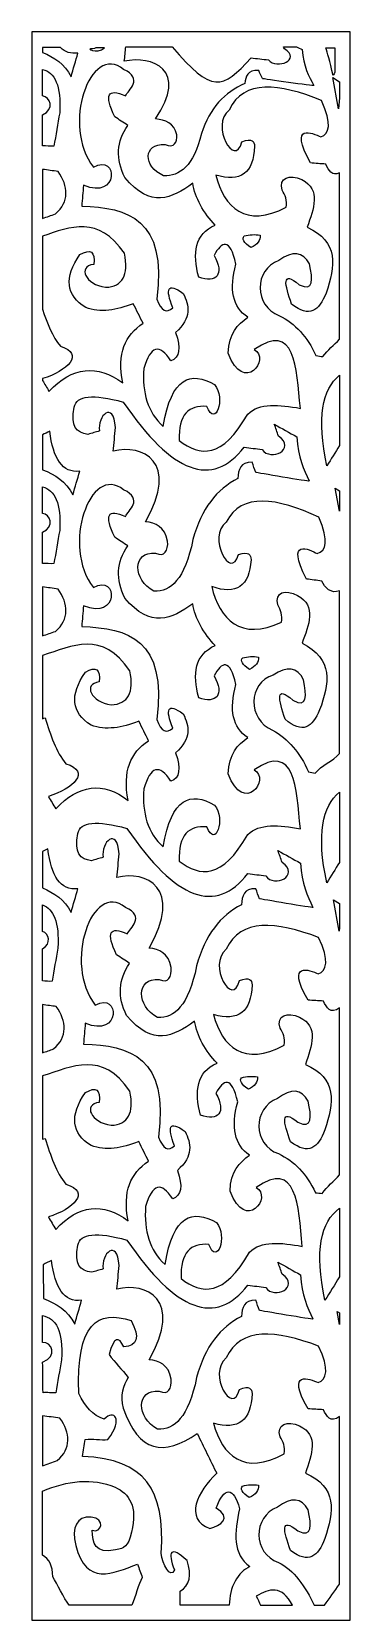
# Model space of a CAD drawing. Header units: centimetres. Extents: x -0.85 to 0.85, y -4.26 to 4.26.
import ezdxf

# ---------------------------------------------------------------- set-up
doc = ezdxf.new("R2010")
doc.units = ezdxf.units.CM
doc.header["$MEASUREMENT"] = 0
doc.layers.add('Layer 1', color=7, linetype='Continuous')

msp = doc.modelspace()

# ---------------------------------------------------------------- linework, layer by layer
at = {"layer": 'Layer 1', "color": 250}
for points, knots in [([(0.85297, -4.26053), (0.85297, -4.26053), (-0.85298, -4.26053), (-0.85298, -4.26053), (-0.85298, -4.26053), (-0.85298, -4.26053), (-0.85298, 4.26053), (-0.85298, 4.26053), (-0.85298, 4.26053), (-0.85298, 4.26053), (0.85297, 4.26053), (0.85297, 4.26053), (0.85297, 4.26053), (0.85297, 4.26053), (0.85297, -4.26053), (0.85297, -4.26053)], [0, 0, 0, 0, 0.2, 0.2, 0.2, 0.2, 0.4, 0.4, 0.4, 0.4, 0.6, 0.6, 0.6, 0.6, 1, 1, 1, 1]), ([(-0.60582, 4.14641), (-0.6181, 4.10393), (-0.63039, 4.06151), (-0.6426, 4.01901), (-0.6426, 4.01901), (-0.67863, 4.08817), (-0.73266, 4.12452), (-0.79553, 4.15), (-0.79553, 4.15), (-0.79553, 4.15), (-0.79553, 4.1756), (-0.79553, 4.1756), (-0.79553, 4.1756), (-0.79553, 4.1756), (-0.69899, 4.1756), (-0.69899, 4.1756), (-0.69899, 4.1756), (-0.67477, 4.15174), (-0.64398, 4.14135), (-0.60582, 4.14641)], [0, 0, 0, 0, 0.1666667, 0.1666667, 0.1666667, 0.1666667, 0.3333333, 0.3333333, 0.3333333, 0.3333333, 0.5, 0.5, 0.5, 0.5, 0.6666667, 0.6666667, 0.6666667, 0.6666667, 1, 1, 1, 1]), ([(0.33891, 2.55625), (0.55743, 2.7082), (0.56549, 2.46261), (0.58586, 2.24044), (0.58586, 2.24044), (0.47286, 2.26088), (0.3662, 2.2712), (0.30407, 2.20985), (0.30407, 2.20985), (0.16654, 1.96845), (0.04884, 1.98213), (-0.06329, 2.06717), (-0.06329, 2.06717), (-0.0675, 2.20778), (-0.01157, 2.25954), (0.08555, 2.25063), (0.08555, 2.25063), (0.13033, 2.13204), (0.18779, 2.29387), (0.12672, 2.3678), (0.12672, 2.3678), (-0.00209, 2.44165), (-0.10447, 2.40939), (-0.14876, 2.14368), (-0.14876, 2.14368), (-0.23296, 2.21837), (-0.262, 2.32534), (-0.2533, 2.45435), (-0.2533, 2.45435), (-0.21736, 2.57656), (-0.16884, 2.59016), (-0.10764, 2.4951), (-0.10764, 2.4951), (-0.06115, 2.51206), (-0.05271, 2.56308), (-0.0823, 2.64787), (-0.0823, 2.64787), (0.00558, 2.72606), (-0.01033, 2.79226), (-0.04113, 2.85676), (-0.04113, 2.85676), (-0.12941, 2.92039), (-0.13648, 2.87968), (-0.09809, 2.78042), (-0.09809, 2.78042), (-0.13084, 2.74812), (-0.15935, 2.76342), (-0.18365, 2.82616), (-0.18365, 2.82616), (-0.12696, 3.25685), (-0.33724, 3.31756), (-0.58578, 3.3254), (-0.58578, 3.3254), (-0.58263, 3.36272), (-0.57946, 3.40009), (-0.57628, 3.43745), (-0.57628, 3.43745), (-0.38522, 3.35429), (-0.38841, 3.61069), (-0.52246, 3.53423), (-0.52246, 3.53423), (-0.69564, 3.75549), (-0.54081, 4.20335), (-0.36097, 4.05895), (-0.36097, 4.05895), (-0.25224, 4.0079), (-0.33671, 3.94684), (-0.35143, 3.91632), (-0.35143, 3.91632), (-0.44647, 3.96046), (-0.46544, 3.92306), (-0.40845, 3.80422), (-0.40845, 3.80422), (-0.38522, 3.78895), (-0.36203, 3.77363), (-0.33877, 3.75833), (-0.33877, 3.75833), (-0.39893, 3.6718), (-0.40423, 3.57842), (-0.35464, 3.47826), (-0.35464, 3.47826), (-0.21402, 3.31184), (-0.10538, 3.36574), (0.00956, 3.44762), (0.00956, 3.44762), (0.02011, 3.37295), (0.06865, 3.28462), (0.12987, 3.22353), (0.12987, 3.22353), (0.0195, 3.17601), (0.00797, 3.07244), (0.04122, 2.94334), (0.04122, 2.94334), (0.13581, 2.9098), (0.18125, 2.95818), (0.12354, 3.06048), (0.12354, 3.06048), (0.16371, 3.13717), (0.20904, 3.15614), (0.24075, 3.01462), (0.24075, 3.01462), (0.20274, 2.87881), (0.22385, 2.78376), (0.30407, 2.7294), (0.30407, 2.7294), (0.25011, 2.69049), (0.20262, 2.64301), (0.19953, 2.53588), (0.19953, 2.53588), (0.28338, 2.31083), (0.42952, 2.50789), (0.33891, 2.55625)], [0, 0, 0, 0, 0.0344828, 0.0344828, 0.0344828, 0.0344828, 0.0689655, 0.0689655, 0.0689655, 0.0689655, 0.1034483, 0.1034483, 0.1034483, 0.1034483, 0.137931, 0.137931, 0.137931, 0.137931, 0.1724138, 0.1724138, 0.1724138, 0.1724138, 0.2068966, 0.2068966, 0.2068966, 0.2068966, 0.2413793, 0.2413793, 0.2413793, 0.2413793, 0.2758621, 0.2758621, 0.2758621, 0.2758621, 0.3103448, 0.3103448, 0.3103448, 0.3103448, 0.3448276, 0.3448276, 0.3448276, 0.3448276, 0.3793103, 0.3793103, 0.3793103, 0.3793103, 0.4137931, 0.4137931, 0.4137931, 0.4137931, 0.4482759, 0.4482759, 0.4482759, 0.4482759, 0.4827586, 0.4827586, 0.4827586, 0.4827586, 0.5172414, 0.5172414, 0.5172414, 0.5172414, 0.5517241, 0.5517241, 0.5517241, 0.5517241, 0.5862069, 0.5862069, 0.5862069, 0.5862069, 0.6206897, 0.6206897, 0.6206897, 0.6206897, 0.6551724, 0.6551724, 0.6551724, 0.6551724, 0.6896552, 0.6896552, 0.6896552, 0.6896552, 0.7241379, 0.7241379, 0.7241379, 0.7241379, 0.7586207, 0.7586207, 0.7586207, 0.7586207, 0.7931034, 0.7931034, 0.7931034, 0.7931034, 0.8275862, 0.8275862, 0.8275862, 0.8275862, 0.862069, 0.862069, 0.862069, 0.862069, 0.8965517, 0.8965517, 0.8965517, 0.8965517, 0.9310345, 0.9310345, 0.9310345, 0.9310345, 1, 1, 1, 1]), ([(0.65897, 3.97171), (0.63154, 4.02257), (0.60139, 4.07458), (0.59596, 4.16532), (0.59596, 4.16532), (0.58556, 4.17021), (0.5751, 4.17524), (0.56468, 4.18009), (0.56468, 4.18009), (0.56468, 4.18009), (0.49539, 4.18009), (0.49539, 4.18009), (0.49539, 4.18009), (0.49694, 4.17648), (0.49849, 4.17273), (0.50009, 4.169), (0.50009, 4.169), (0.59584, 4.11021), (0.45857, 4.05648), (0.41515, 4.1095), (0.41515, 4.1095), (0.38408, 4.11323), (0.35303, 4.1169), (0.322, 4.12061), (0.322, 4.12061), (0.16782, 3.95042), (0.1114, 3.92767), (-0.10076, 4.18009), (-0.10076, 4.18009), (-0.10076, 4.18009), (-0.34926, 4.18009), (-0.34926, 4.18009), (-0.34926, 4.18009), (-0.352, 4.1541), (-0.35474, 4.12809), (-0.35745, 4.10199), (-0.35745, 4.10199), (-0.20813, 4.13618), (-0.00987, 4.05733), (-0.19034, 3.79305), (-0.19034, 3.79305), (-0.13824, 3.78682), (-0.09069, 3.77325), (-0.0753, 3.70737), (-0.0753, 3.70737), (-0.07248, 3.66749), (-0.08977, 3.63524), (-0.13828, 3.65526), (-0.13828, 3.65526), (-0.25881, 3.6639), (-0.25791, 3.53731), (-0.14646, 3.48765), (-0.14646, 3.48765), (-0.05974, 3.48516), (0.01331, 3.53852), (0.05624, 3.7148), (0.05624, 3.7148), (0.09893, 3.85166), (0.18061, 3.93541), (0.28912, 3.98285), (0.28912, 3.98285), (0.2918, 4.02136), (0.30176, 4.05497), (0.36309, 4.05359), (0.36309, 4.05359), (0.36948, 4.03872), (0.37587, 4.02384), (0.38229, 4.00896), (0.38229, 4.00896), (0.38229, 4.00896), (0.66172, 3.96797), (0.65897, 3.97171)], [0, 0, 0, 0, 0.0526316, 0.0526316, 0.0526316, 0.0526316, 0.1052632, 0.1052632, 0.1052632, 0.1052632, 0.1578947, 0.1578947, 0.1578947, 0.1578947, 0.2105263, 0.2105263, 0.2105263, 0.2105263, 0.2631579, 0.2631579, 0.2631579, 0.2631579, 0.3157895, 0.3157895, 0.3157895, 0.3157895, 0.3684211, 0.3684211, 0.3684211, 0.3684211, 0.4210526, 0.4210526, 0.4210526, 0.4210526, 0.4736842, 0.4736842, 0.4736842, 0.4736842, 0.5263158, 0.5263158, 0.5263158, 0.5263158, 0.5789474, 0.5789474, 0.5789474, 0.5789474, 0.6315789, 0.6315789, 0.6315789, 0.6315789, 0.6842105, 0.6842105, 0.6842105, 0.6842105, 0.7368421, 0.7368421, 0.7368421, 0.7368421, 0.7894737, 0.7894737, 0.7894737, 0.7894737, 0.8421053, 0.8421053, 0.8421053, 0.8421053, 0.8947368, 0.8947368, 0.8947368, 0.8947368, 1, 1, 1, 1]), ([(-0.46378, 4.17378), (-0.50435, 4.13854), (-0.5722, 4.17412), (-0.52533, 4.16949), (-0.52533, 4.16949), (-0.5202, 4.1709), (-0.51521, 4.17239), (-0.51032, 4.17378), (-0.51032, 4.17378), (-0.51032, 4.17378), (-0.46378, 4.17378), (-0.46378, 4.17378)], [0, 0, 0, 0, 0.25, 0.25, 0.25, 0.25, 0.5, 0.5, 0.5, 0.5, 1, 1, 1, 1]), ([(0.72253, 4.17378), (0.73059, 4.1493), (0.7444, 4.10521), (0.76155, 4.02525), (0.76155, 4.02525), (0.76539, 4.03121), (0.76832, 4.03737), (0.77064, 4.04354), (0.77064, 4.04354), (0.77064, 4.04354), (0.77064, 4.17378), (0.77064, 4.17378), (0.77064, 4.17378), (0.77064, 4.17378), (0.72253, 4.17378), (0.72253, 4.17378)], [0, 0, 0, 0, 0.2, 0.2, 0.2, 0.2, 0.4, 0.4, 0.4, 0.4, 0.6, 0.6, 0.6, 0.6, 1, 1, 1, 1]), ([(-0.73463, 3.6474), (-0.72426, 3.70351), (-0.71393, 3.76872), (-0.70348, 3.8248), (-0.70348, 3.8248), (-0.69488, 3.97187), (-0.72982, 4.04231), (-0.79553, 4.0589), (-0.79553, 4.0589), (-0.79553, 4.0589), (-0.79553, 3.91653), (-0.79553, 3.91653), (-0.79553, 3.91653), (-0.7545, 3.91245), (-0.72743, 3.84643), (-0.79553, 3.81517), (-0.79553, 3.81517), (-0.79553, 3.81517), (-0.79553, 3.64846), (-0.79553, 3.64846), (-0.79553, 3.64846), (-0.77606, 3.65013), (-0.75309, 3.6433), (-0.73463, 3.6474)], [0, 0, 0, 0, 0.1428571, 0.1428571, 0.1428571, 0.1428571, 0.2857143, 0.2857143, 0.2857143, 0.2857143, 0.4285714, 0.4285714, 0.4285714, 0.4285714, 0.5714286, 0.5714286, 0.5714286, 0.5714286, 0.7142857, 0.7142857, 0.7142857, 0.7142857, 1, 1, 1, 1]), ([(0.79557, 2.61094), (0.76625, 2.5794), (0.73197, 2.5545), (0.70638, 2.51808), (0.70638, 2.51808), (0.6941, 2.51988), (0.68183, 2.52169), (0.66966, 2.5235), (0.66966, 2.5235), (0.62346, 2.62471), (0.5581, 2.69604), (0.47366, 2.7376), (0.47366, 2.7376), (0.33646, 2.78797), (0.33646, 2.98665), (0.47081, 3.03341), (0.47081, 3.03341), (0.54491, 3.0877), (0.59953, 3.08177), (0.63473, 3.0157), (0.63473, 3.0157), (0.65291, 2.93165), (0.65891, 2.86319), (0.57985, 2.90334), (0.57985, 2.90334), (0.48229, 2.98506), (0.50241, 2.90399), (0.53929, 2.79964), (0.53929, 2.79964), (0.63575, 2.72326), (0.68606, 2.76378), (0.72371, 2.85886), (0.72371, 2.85886), (0.77254, 3.00188), (0.7938, 3.1364), (0.62242, 3.21168), (0.62242, 3.21168), (0.65623, 3.31124), (0.69882, 3.41365), (0.59371, 3.46717), (0.59371, 3.46717), (0.52859, 3.49752), (0.46873, 3.47938), (0.4885, 3.41058), (0.4885, 3.41058), (0.50589, 3.38527), (0.51566, 3.35596), (0.51026, 3.31901), (0.51026, 3.31901), (0.29269, 3.20589), (0.17766, 3.31794), (0.13289, 3.49209), (0.13289, 3.49209), (0.26548, 3.45089), (0.3348, 3.50231), (0.34084, 3.64622), (0.34084, 3.64622), (0.33837, 3.67214), (0.32918, 3.69218), (0.2732, 3.67064), (0.2732, 3.67064), (0.23514, 3.52162), (0.10167, 3.75903), (0.20413, 3.84071), (0.20413, 3.84071), (0.28339, 4.00736), (0.4718, 3.9841), (0.69962, 3.8922), (0.69962, 3.8922), (0.75681, 3.76418), (0.74222, 3.71297), (0.69486, 3.6967), (0.69486, 3.6967), (0.65291, 3.71709), (0.52034, 3.77411), (0.63984, 3.55701), (0.63984, 3.55701), (0.66713, 3.55479), (0.6945, 3.55263), (0.72176, 3.55047), (0.72176, 3.55047), (0.73837, 3.5163), (0.7558, 3.48403), (0.79557, 3.5037), (0.79557, 3.5037), (0.79557, 3.5037), (0.79557, 2.61094), (0.79557, 2.61094)], [0, 0, 0, 0, 0.0434783, 0.0434783, 0.0434783, 0.0434783, 0.0869565, 0.0869565, 0.0869565, 0.0869565, 0.1304348, 0.1304348, 0.1304348, 0.1304348, 0.173913, 0.173913, 0.173913, 0.173913, 0.2173913, 0.2173913, 0.2173913, 0.2173913, 0.2608696, 0.2608696, 0.2608696, 0.2608696, 0.3043478, 0.3043478, 0.3043478, 0.3043478, 0.3478261, 0.3478261, 0.3478261, 0.3478261, 0.3913043, 0.3913043, 0.3913043, 0.3913043, 0.4347826, 0.4347826, 0.4347826, 0.4347826, 0.4782609, 0.4782609, 0.4782609, 0.4782609, 0.5217391, 0.5217391, 0.5217391, 0.5217391, 0.5652174, 0.5652174, 0.5652174, 0.5652174, 0.6086957, 0.6086957, 0.6086957, 0.6086957, 0.6521739, 0.6521739, 0.6521739, 0.6521739, 0.6956522, 0.6956522, 0.6956522, 0.6956522, 0.7391304, 0.7391304, 0.7391304, 0.7391304, 0.7826087, 0.7826087, 0.7826087, 0.7826087, 0.826087, 0.826087, 0.826087, 0.826087, 0.8695652, 0.8695652, 0.8695652, 0.8695652, 0.9130435, 0.9130435, 0.9130435, 0.9130435, 1, 1, 1, 1]), ([(0.79071, 3.84634), (0.79071, 3.84634), (0.79557, 3.90651), (0.79557, 3.90651), (0.79557, 3.90651), (0.79557, 3.90651), (0.79557, 3.99158), (0.79557, 3.99158), (0.79557, 3.99158), (0.79557, 3.99158), (0.75962, 4.01469), (0.75962, 4.01469), (0.75962, 4.01469), (0.75962, 4.01469), (0.79071, 3.84634), (0.79071, 3.84634)], [0, 0, 0, 0, 0.2, 0.2, 0.2, 0.2, 0.4, 0.4, 0.4, 0.4, 0.6, 0.6, 0.6, 0.6, 1, 1, 1, 1]), ([(-0.79553, 3.52246), (-0.76768, 3.51861), (-0.7398, 3.51478), (-0.71201, 3.51091), (-0.71201, 3.51091), (-0.65685, 3.43241), (-0.6504, 3.34765), (-0.72612, 3.2835), (-0.72612, 3.2835), (-0.74927, 3.27548), (-0.77241, 3.26753), (-0.79553, 3.25953), (-0.79553, 3.25953), (-0.79553, 3.25953), (-0.79553, 3.52246), (-0.79553, 3.52246)], [0, 0, 0, 0, 0.2, 0.2, 0.2, 0.2, 0.4, 0.4, 0.4, 0.4, 0.6, 0.6, 0.6, 0.6, 1, 1, 1, 1]), ([(-0.36583, 2.37716), (-0.50115, 2.47903), (-0.63722, 2.46381), (-0.76088, 2.33161), (-0.76088, 2.33161), (-0.77244, 2.35117), (-0.78394, 2.37086), (-0.79553, 2.39041), (-0.79553, 2.39041), (-0.79553, 2.39041), (-0.79553, 2.39972), (-0.79553, 2.39972), (-0.79553, 2.39972), (-0.66455, 2.44125), (-0.56528, 2.53177), (-0.69969, 2.57374), (-0.69969, 2.57374), (-0.74385, 2.62519), (-0.77076, 2.69736), (-0.79553, 2.77221), (-0.79553, 2.77221), (-0.79553, 2.77221), (-0.79553, 3.16421), (-0.79553, 3.16421), (-0.79553, 3.16421), (-0.64579, 3.21418), (-0.49543, 3.27849), (-0.35708, 3.07215), (-0.35708, 3.07215), (-0.33237, 2.95513), (-0.36583, 2.89435), (-0.45751, 2.88965), (-0.45751, 2.88965), (-0.56513, 2.90399), (-0.61096, 3.002), (-0.52074, 3.01245), (-0.52074, 3.01245), (-0.51349, 3.08147), (-0.53823, 3.09903), (-0.59494, 3.06511), (-0.59494, 3.06511), (-0.68079, 2.94224), (-0.67058, 2.84749), (-0.56438, 2.78081), (-0.56438, 2.78081), (-0.48582, 2.75104), (-0.39929, 2.76621), (-0.30909, 2.80193), (-0.30909, 2.80193), (-0.29166, 2.76681), (-0.27416, 2.7317), (-0.25675, 2.69661), (-0.25675, 2.69661), (-0.3531, 2.63404), (-0.3975, 2.53337), (-0.36583, 2.37716)], [0, 0, 0, 0, 0.0666667, 0.0666667, 0.0666667, 0.0666667, 0.1333333, 0.1333333, 0.1333333, 0.1333333, 0.2, 0.2, 0.2, 0.2, 0.2666667, 0.2666667, 0.2666667, 0.2666667, 0.3333333, 0.3333333, 0.3333333, 0.3333333, 0.4, 0.4, 0.4, 0.4, 0.4666667, 0.4666667, 0.4666667, 0.4666667, 0.5333333, 0.5333333, 0.5333333, 0.5333333, 0.6, 0.6, 0.6, 0.6, 0.6666667, 0.6666667, 0.6666667, 0.6666667, 0.7333333, 0.7333333, 0.7333333, 0.7333333, 0.8, 0.8, 0.8, 0.8, 0.8666667, 0.8666667, 0.8666667, 0.8666667, 1, 1, 1, 1]), ([(0.37023, 3.16967), (0.34168, 3.17411), (0.31308, 3.17267), (0.28451, 3.16526), (0.28451, 3.16526), (0.27068, 3.1504), (0.2827, 3.12964), (0.32047, 3.10294), (0.32047, 3.10294), (0.35546, 3.11926), (0.37204, 3.14148), (0.37023, 3.16967)], [0, 0, 0, 0, 0.25, 0.25, 0.25, 0.25, 0.5, 0.5, 0.5, 0.5, 1, 1, 1, 1]), ([(0.79557, 2.41764), (0.70407, 2.34164), (0.67317, 2.19028), (0.72822, 1.93226), (0.72822, 1.93226), (0.75067, 1.96834), (0.77306, 2.00445), (0.79557, 2.04051), (0.79557, 2.04051), (0.79557, 2.04051), (0.79557, 2.41764), (0.79557, 2.41764)], [0, 0, 0, 0, 0.25, 0.25, 0.25, 0.25, 0.5, 0.5, 0.5, 0.5, 1, 1, 1, 1]), ([(0.63287, 1.85077), (0.60454, 1.91291), (0.57344, 1.97652), (0.56781, 2.08736), (0.56781, 2.08736), (0.52726, 2.11002), (0.48678, 2.13276), (0.44623, 2.15553), (0.44623, 2.15553), (0.45376, 2.13434), (0.4613, 2.11309), (0.46887, 2.0919), (0.46887, 2.0919), (0.56769, 2.02001), (0.42602, 1.95443), (0.38114, 2.01911), (0.38114, 2.01911), (0.34913, 2.02364), (0.31703, 2.02814), (0.28502, 2.03276), (0.28502, 2.03276), (0.11434, 1.80984), (-0.10152, 1.89018), (-0.36259, 2.27388), (-0.36259, 2.27388), (-0.52573, 2.31928), (-0.61338, 2.31028), (-0.62565, 2.24652), (-0.62565, 2.24652), (-0.64779, 2.14344), (-0.61295, 2.10698), (-0.55209, 2.10101), (-0.55209, 2.10101), (-0.53043, 2.10699), (-0.51154, 2.11309), (-0.48988, 2.11915), (-0.48988, 2.11915), (-0.5042, 2.19957), (-0.41395, 2.28645), (-0.40506, 2.13742), (-0.40506, 2.13742), (-0.40883, 2.09492), (-0.4126, 2.05247), (-0.41634, 2.00999), (-0.41634, 2.00999), (-0.26223, 2.05173), (-0.05754, 1.95538), (-0.24384, 1.63237), (-0.24384, 1.63237), (-0.19006, 1.62497), (-0.14098, 1.60831), (-0.12507, 1.52776), (-0.12507, 1.52776), (-0.12215, 1.47916), (-0.14005, 1.43967), (-0.19008, 1.46408), (-0.19008, 1.46408), (-0.31457, 1.47467), (-0.3136, 1.32005), (-0.19861, 1.25932), (-0.19861, 1.25932), (-0.10901, 1.25628), (-0.0336, 1.3215), (0.01067, 1.53685), (0.01067, 1.53685), (0.05473, 1.70402), (0.13914, 1.80645), (0.25108, 1.86437), (0.25108, 1.86437), (0.25382, 1.91148), (0.26415, 1.95251), (0.3274, 1.95087), (0.3274, 1.95087), (0.33403, 1.93262), (0.34063, 1.91449), (0.34722, 1.89628), (0.34722, 1.89628), (0.34722, 1.89628), (0.63567, 1.84625), (0.63287, 1.85077)], [0, 0, 0, 0, 0.047619, 0.047619, 0.047619, 0.047619, 0.0952381, 0.0952381, 0.0952381, 0.0952381, 0.1428571, 0.1428571, 0.1428571, 0.1428571, 0.1904762, 0.1904762, 0.1904762, 0.1904762, 0.2380952, 0.2380952, 0.2380952, 0.2380952, 0.2857143, 0.2857143, 0.2857143, 0.2857143, 0.3333333, 0.3333333, 0.3333333, 0.3333333, 0.3809524, 0.3809524, 0.3809524, 0.3809524, 0.4285714, 0.4285714, 0.4285714, 0.4285714, 0.4761905, 0.4761905, 0.4761905, 0.4761905, 0.5238095, 0.5238095, 0.5238095, 0.5238095, 0.5714286, 0.5714286, 0.5714286, 0.5714286, 0.6190476, 0.6190476, 0.6190476, 0.6190476, 0.6666667, 0.6666667, 0.6666667, 0.6666667, 0.7142857, 0.7142857, 0.7142857, 0.7142857, 0.7619048, 0.7619048, 0.7619048, 0.7619048, 0.8095238, 0.8095238, 0.8095238, 0.8095238, 0.8571429, 0.8571429, 0.8571429, 0.8571429, 0.9047619, 0.9047619, 0.9047619, 0.9047619, 1, 1, 1, 1]), ([(-0.59607, 1.90354), (-0.60828, 1.8611), (-0.62054, 1.81863), (-0.63282, 1.77618), (-0.63282, 1.77618), (-0.6707, 1.84895), (-0.72853, 1.88529), (-0.79553, 1.91109), (-0.79553, 1.91109), (-0.79553, 1.91109), (-0.79553, 2.09808), (-0.79553, 2.09808), (-0.79553, 2.09808), (-0.78278, 2.10451), (-0.77, 2.11088), (-0.75724, 2.11734), (-0.75724, 2.11734), (-0.73888, 1.97221), (-0.68983, 1.89105), (-0.59607, 1.90354)], [0, 0, 0, 0, 0.1666667, 0.1666667, 0.1666667, 0.1666667, 0.3333333, 0.3333333, 0.3333333, 0.3333333, 0.5, 0.5, 0.5, 0.5, 0.6666667, 0.6666667, 0.6666667, 0.6666667, 1, 1, 1, 1]), ([(0.33891, 0.30078), (0.55743, 0.4527), (0.56549, 0.20708), (0.58586, -0.0151), (0.58586, -0.0151), (0.47286, 0.00537), (0.3662, 0.0157), (0.30407, -0.04561), (0.30407, -0.04561), (0.16654, -0.28704), (0.04884, -0.27331), (-0.06329, -0.1883), (-0.06329, -0.1883), (-0.0675, -0.04778), (-0.01157, 0.00404), (0.08555, -0.00488), (0.08555, -0.00488), (0.13033, -0.1235), (0.18779, 0.03837), (0.12672, 0.11227), (0.12672, 0.11227), (-0.00209, 0.18609), (-0.10447, 0.15389), (-0.14876, -0.11184), (-0.14876, -0.11184), (-0.23296, -0.03714), (-0.262, 0.06981), (-0.2533, 0.19883), (-0.2533, 0.19883), (-0.21736, 0.32105), (-0.16884, 0.33466), (-0.10764, 0.23968), (-0.10764, 0.23968), (-0.06115, 0.25656), (-0.05271, 0.30751), (-0.0823, 0.39238), (-0.0823, 0.39238), (0.00558, 0.47058), (-0.01033, 0.53673), (-0.04113, 0.60124), (-0.04113, 0.60124), (-0.12941, 0.66493), (-0.13648, 0.62419), (-0.09809, 0.52492), (-0.09809, 0.52492), (-0.13084, 0.49264), (-0.15935, 0.50787), (-0.18365, 0.57071), (-0.18365, 0.57071), (-0.12696, 1.0013), (-0.33724, 1.06204), (-0.58578, 1.06993), (-0.58578, 1.06993), (-0.58263, 1.1072), (-0.57946, 1.14463), (-0.57628, 1.1819), (-0.57628, 1.1819), (-0.38522, 1.09879), (-0.38841, 1.35519), (-0.52246, 1.27874), (-0.52246, 1.27874), (-0.69564, 1.49998), (-0.54081, 1.94782), (-0.36097, 1.80342), (-0.36097, 1.80342), (-0.25224, 1.75245), (-0.33671, 1.69129), (-0.35143, 1.66079), (-0.35143, 1.66079), (-0.44647, 1.7049), (-0.46544, 1.66753), (-0.40845, 1.54868), (-0.40845, 1.54868), (-0.38522, 1.53344), (-0.36203, 1.51817), (-0.33877, 1.50283), (-0.33877, 1.50283), (-0.39893, 1.41626), (-0.40423, 1.3229), (-0.35464, 1.22274), (-0.35464, 1.22274), (-0.21402, 1.0563), (-0.10538, 1.11026), (0.00956, 1.19214), (0.00956, 1.19214), (0.02011, 1.11739), (0.06865, 1.02909), (0.12987, 0.968), (0.12987, 0.968), (0.0195, 0.92051), (0.00797, 0.81694), (0.04122, 0.68786), (0.04122, 0.68786), (0.13581, 0.65428), (0.18125, 0.70265), (0.12354, 0.80497), (0.12354, 0.80497), (0.16371, 0.88174), (0.20904, 0.90061), (0.24075, 0.7592), (0.24075, 0.7592), (0.20274, 0.62329), (0.22385, 0.52832), (0.30407, 0.47389), (0.30407, 0.47389), (0.25011, 0.43497), (0.20262, 0.38747), (0.19953, 0.28034), (0.19953, 0.28034), (0.28338, 0.05531), (0.42952, 0.25236), (0.33891, 0.30078)], [0, 0, 0, 0, 0.0344828, 0.0344828, 0.0344828, 0.0344828, 0.0689655, 0.0689655, 0.0689655, 0.0689655, 0.1034483, 0.1034483, 0.1034483, 0.1034483, 0.137931, 0.137931, 0.137931, 0.137931, 0.1724138, 0.1724138, 0.1724138, 0.1724138, 0.2068966, 0.2068966, 0.2068966, 0.2068966, 0.2413793, 0.2413793, 0.2413793, 0.2413793, 0.2758621, 0.2758621, 0.2758621, 0.2758621, 0.3103448, 0.3103448, 0.3103448, 0.3103448, 0.3448276, 0.3448276, 0.3448276, 0.3448276, 0.3793103, 0.3793103, 0.3793103, 0.3793103, 0.4137931, 0.4137931, 0.4137931, 0.4137931, 0.4482759, 0.4482759, 0.4482759, 0.4482759, 0.4827586, 0.4827586, 0.4827586, 0.4827586, 0.5172414, 0.5172414, 0.5172414, 0.5172414, 0.5517241, 0.5517241, 0.5517241, 0.5517241, 0.5862069, 0.5862069, 0.5862069, 0.5862069, 0.6206897, 0.6206897, 0.6206897, 0.6206897, 0.6551724, 0.6551724, 0.6551724, 0.6551724, 0.6896552, 0.6896552, 0.6896552, 0.6896552, 0.7241379, 0.7241379, 0.7241379, 0.7241379, 0.7586207, 0.7586207, 0.7586207, 0.7586207, 0.7931034, 0.7931034, 0.7931034, 0.7931034, 0.8275862, 0.8275862, 0.8275862, 0.8275862, 0.862069, 0.862069, 0.862069, 0.862069, 0.8965517, 0.8965517, 0.8965517, 0.8965517, 0.9310345, 0.9310345, 0.9310345, 0.9310345, 1, 1, 1, 1]), ([(-0.73463, 1.40766), (-0.72426, 1.46375), (-0.71393, 1.52897), (-0.70348, 1.58505), (-0.70348, 1.58505), (-0.69488, 1.73212), (-0.72982, 1.80254), (-0.79553, 1.81917), (-0.79553, 1.81917), (-0.79553, 1.81917), (-0.79553, 1.67678), (-0.79553, 1.67678), (-0.79553, 1.67678), (-0.7545, 1.67273), (-0.72743, 1.60669), (-0.79553, 1.57542), (-0.79553, 1.57542), (-0.79553, 1.57542), (-0.79553, 1.40873), (-0.79553, 1.40873), (-0.79553, 1.40873), (-0.77606, 1.41039), (-0.75309, 1.40359), (-0.73463, 1.40766)], [0, 0, 0, 0, 0.1428571, 0.1428571, 0.1428571, 0.1428571, 0.2857143, 0.2857143, 0.2857143, 0.2857143, 0.4285714, 0.4285714, 0.4285714, 0.4285714, 0.5714286, 0.5714286, 0.5714286, 0.5714286, 0.7142857, 0.7142857, 0.7142857, 0.7142857, 1, 1, 1, 1]), ([(0.79557, 0.38852), (0.76076, 0.34791), (0.6973, 0.32532), (0.66556, 0.28282), (0.66556, 0.28282), (0.65329, 0.2852), (0.64112, 0.28768), (0.62895, 0.29005), (0.62895, 0.29005), (0.58472, 0.39359), (0.52077, 0.46813), (0.43717, 0.51382), (0.43717, 0.51382), (0.30103, 0.57095), (0.30479, 0.76949), (0.43997, 0.80959), (0.43997, 0.80959), (0.51501, 0.86019), (0.5695, 0.8516), (0.6034, 0.78381), (0.6034, 0.78381), (0.62003, 0.6989), (0.62476, 0.63013), (0.54647, 0.67415), (0.54647, 0.67415), (0.45049, 0.76068), (0.46903, 0.67865), (0.50396, 0.57256), (0.50396, 0.57256), (0.5989, 0.49142), (0.64998, 0.52942), (0.68938, 0.62258), (0.68938, 0.62258), (0.74094, 0.76317), (0.76476, 0.8965), (0.59493, 0.98031), (0.59493, 0.98031), (0.63063, 1.07816), (0.67514, 1.17838), (0.57112, 1.23707), (0.57112, 1.23707), (0.50661, 1.27061), (0.44638, 1.25539), (0.46492, 1.18569), (0.46492, 1.18569), (0.48181, 1.15951), (0.49091, 1.1298), (0.4849, 1.09324), (0.4849, 1.09324), (0.2652, 0.99076), (0.15235, 1.10853), (0.111, 1.28474), (0.111, 1.28474), (0.24267, 1.23709), (0.31293, 1.28498), (0.32177, 1.42859), (0.32177, 1.42859), (0.31982, 1.4546), (0.31101, 1.47504), (0.25462, 1.45637), (0.25462, 1.45637), (0.21375, 1.30927), (0.0849, 1.55313), (0.1888, 1.62965), (0.1888, 1.62965), (0.27129, 1.79232), (0.45912, 1.75986), (0.68502, 1.65672), (0.68502, 1.65672), (0.7398, 1.52587), (0.72419, 1.4754), (0.6766, 1.46153), (0.6766, 1.46153), (0.63501, 1.48398), (0.50358, 1.54758), (0.61888, 1.32458), (0.61888, 1.32458), (0.64619, 1.32106), (0.67343, 1.31751), (0.70074, 1.31398), (0.70074, 1.31398), (0.71679, 1.27865), (0.75144, 1.243), (0.79557, 1.26162), (0.79557, 1.26162), (0.79557, 1.26162), (0.79557, 0.38852), (0.79557, 0.38852)], [0, 0, 0, 0, 0.0434783, 0.0434783, 0.0434783, 0.0434783, 0.0869565, 0.0869565, 0.0869565, 0.0869565, 0.1304348, 0.1304348, 0.1304348, 0.1304348, 0.173913, 0.173913, 0.173913, 0.173913, 0.2173913, 0.2173913, 0.2173913, 0.2173913, 0.2608696, 0.2608696, 0.2608696, 0.2608696, 0.3043478, 0.3043478, 0.3043478, 0.3043478, 0.3478261, 0.3478261, 0.3478261, 0.3478261, 0.3913043, 0.3913043, 0.3913043, 0.3913043, 0.4347826, 0.4347826, 0.4347826, 0.4347826, 0.4782609, 0.4782609, 0.4782609, 0.4782609, 0.5217391, 0.5217391, 0.5217391, 0.5217391, 0.5652174, 0.5652174, 0.5652174, 0.5652174, 0.6086957, 0.6086957, 0.6086957, 0.6086957, 0.6521739, 0.6521739, 0.6521739, 0.6521739, 0.6956522, 0.6956522, 0.6956522, 0.6956522, 0.7391304, 0.7391304, 0.7391304, 0.7391304, 0.7826087, 0.7826087, 0.7826087, 0.7826087, 0.826087, 0.826087, 0.826087, 0.826087, 0.8695652, 0.8695652, 0.8695652, 0.8695652, 0.9130435, 0.9130435, 0.9130435, 0.9130435, 1, 1, 1, 1]), ([(0.79557, 1.79822), (0.79557, 1.79822), (0.7728, 1.81283), (0.7728, 1.81283), (0.7728, 1.81283), (0.7728, 1.81283), (0.79557, 1.6897), (0.79557, 1.6897), (0.79557, 1.6897), (0.79557, 1.6897), (0.79557, 1.79822), (0.79557, 1.79822)], [0, 0, 0, 0, 0.25, 0.25, 0.25, 0.25, 0.5, 0.5, 0.5, 0.5, 1, 1, 1, 1]), ([(-0.79553, 1.28274), (-0.76768, 1.27883), (-0.7398, 1.27508), (-0.71201, 1.27118), (-0.71201, 1.27118), (-0.65685, 1.19269), (-0.6504, 1.10792), (-0.72612, 1.04376), (-0.72612, 1.04376), (-0.74927, 1.03571), (-0.77241, 1.02781), (-0.79553, 1.01983), (-0.79553, 1.01983), (-0.79553, 1.01983), (-0.79553, 1.28274), (-0.79553, 1.28274)], [0, 0, 0, 0, 0.2, 0.2, 0.2, 0.2, 0.4, 0.4, 0.4, 0.4, 0.6, 0.6, 0.6, 0.6, 1, 1, 1, 1]), ([(-0.33645, 0.13751), (-0.4717, 0.23928), (-0.60118, 0.22408), (-0.72482, 0.09185), (-0.72482, 0.09185), (-0.73788, 0.11406), (-0.75101, 0.13628), (-0.7641, 0.15854), (-0.7641, 0.15854), (-0.63088, 0.19936), (-0.53431, 0.29162), (-0.67031, 0.33402), (-0.67031, 0.33402), (-0.72367, 0.39625), (-0.75187, 0.48889), (-0.78152, 0.57971), (-0.78152, 0.57971), (-0.78623, 0.57831), (-0.79086, 0.57704), (-0.79553, 0.5756), (-0.79553, 0.5756), (-0.79553, 0.5756), (-0.79553, 0.91495), (-0.79553, 0.91495), (-0.79553, 0.91495), (-0.63616, 0.96482), (-0.47509, 1.05219), (-0.32767, 0.83238), (-0.32767, 0.83238), (-0.30295, 0.71538), (-0.33645, 0.65462), (-0.4281, 0.64988), (-0.4281, 0.64988), (-0.53571, 0.66428), (-0.58152, 0.76228), (-0.49134, 0.77272), (-0.49134, 0.77272), (-0.48407, 0.84177), (-0.50882, 0.8593), (-0.56552, 0.82536), (-0.56552, 0.82536), (-0.65136, 0.70248), (-0.64114, 0.60784), (-0.53496, 0.54111), (-0.53496, 0.54111), (-0.45643, 0.51127), (-0.36988, 0.52651), (-0.27967, 0.56215), (-0.27967, 0.56215), (-0.26223, 0.52706), (-0.24479, 0.49195), (-0.22731, 0.45682), (-0.22731, 0.45682), (-0.32368, 0.39428), (-0.36808, 0.29362), (-0.33645, 0.13751)], [0, 0, 0, 0, 0.0666667, 0.0666667, 0.0666667, 0.0666667, 0.1333333, 0.1333333, 0.1333333, 0.1333333, 0.2, 0.2, 0.2, 0.2, 0.2666667, 0.2666667, 0.2666667, 0.2666667, 0.3333333, 0.3333333, 0.3333333, 0.3333333, 0.4, 0.4, 0.4, 0.4, 0.4666667, 0.4666667, 0.4666667, 0.4666667, 0.5333333, 0.5333333, 0.5333333, 0.5333333, 0.6, 0.6, 0.6, 0.6, 0.6666667, 0.6666667, 0.6666667, 0.6666667, 0.7333333, 0.7333333, 0.7333333, 0.7333333, 0.8, 0.8, 0.8, 0.8, 0.8666667, 0.8666667, 0.8666667, 0.8666667, 1, 1, 1, 1]), ([(0.36254, 0.90635), (0.33395, 0.91082), (0.30539, 0.90937), (0.27683, 0.90189), (0.27683, 0.90189), (0.26301, 0.88716), (0.27503, 0.86641), (0.31279, 0.83969), (0.31279, 0.83969), (0.34784, 0.85601), (0.36438, 0.87823), (0.36254, 0.90635)], [0, 0, 0, 0, 0.25, 0.25, 0.25, 0.25, 0.5, 0.5, 0.5, 0.5, 1, 1, 1, 1]), ([(0.79557, 0.18143), (0.70343, 0.10566), (0.67211, -0.04574), (0.72735, -0.30465), (0.72735, -0.30465), (0.75004, -0.26809), (0.7728, -0.23152), (0.79557, -0.19496), (0.79557, -0.19496), (0.79557, -0.19496), (0.79557, 0.18143), (0.79557, 0.18143)], [0, 0, 0, 0, 0.25, 0.25, 0.25, 0.25, 0.5, 0.5, 0.5, 0.5, 1, 1, 1, 1]), ([(0.6525, -0.43631), (0.62416, -0.37416), (0.59302, -0.31055), (0.5874, -0.19972), (0.5874, -0.19972), (0.54692, -0.17704), (0.50638, -0.15426), (0.46582, -0.13155), (0.46582, -0.13155), (0.47337, -0.15273), (0.48092, -0.17397), (0.48848, -0.19518), (0.48848, -0.19518), (0.58734, -0.26702), (0.4456, -0.33262), (0.40079, -0.26793), (0.40079, -0.26793), (0.3687, -0.2634), (0.33667, -0.25888), (0.3046, -0.25431), (0.3046, -0.25431), (0.134, -0.4772), (-0.0819, -0.39688), (-0.343, -0.01316), (-0.343, -0.01316), (-0.50611, 0.03223), (-0.59378, 0.02322), (-0.60605, -0.04053), (-0.60605, -0.04053), (-0.62822, -0.1436), (-0.59329, -0.18004), (-0.53251, -0.18605), (-0.53251, -0.18605), (-0.51087, -0.18), (-0.49195, -0.17397), (-0.47029, -0.1679), (-0.47029, -0.1679), (-0.48457, -0.08748), (-0.39433, -0.00062), (-0.38547, -0.14966), (-0.38547, -0.14966), (-0.38919, -0.19214), (-0.39301, -0.23459), (-0.39674, -0.27705), (-0.39674, -0.27705), (-0.24264, -0.23532), (-0.03794, -0.33169), (-0.22424, -0.65464), (-0.22424, -0.65464), (-0.17047, -0.66208), (-0.12138, -0.67874), (-0.10551, -0.75932), (-0.10551, -0.75932), (-0.10257, -0.80791), (-0.12043, -0.84741), (-0.1705, -0.82298), (-0.1705, -0.82298), (-0.29496, -0.81237), (-0.29399, -0.967), (-0.17895, -1.02768), (-0.17895, -1.02768), (-0.08939, -1.03078), (-0.01402, -0.96555), (0.03026, -0.75023), (0.03026, -0.75023), (0.07439, -0.58302), (0.15874, -0.48061), (0.27067, -0.42267), (0.27067, -0.42267), (0.27341, -0.37556), (0.28374, -0.33455), (0.34707, -0.33617), (0.34707, -0.33617), (0.35363, -0.35444), (0.36025, -0.37256), (0.36684, -0.39081), (0.36684, -0.39081), (0.36684, -0.39081), (0.65532, -0.44082), (0.6525, -0.43631)], [0, 0, 0, 0, 0.047619, 0.047619, 0.047619, 0.047619, 0.0952381, 0.0952381, 0.0952381, 0.0952381, 0.1428571, 0.1428571, 0.1428571, 0.1428571, 0.1904762, 0.1904762, 0.1904762, 0.1904762, 0.2380952, 0.2380952, 0.2380952, 0.2380952, 0.2857143, 0.2857143, 0.2857143, 0.2857143, 0.3333333, 0.3333333, 0.3333333, 0.3333333, 0.3809524, 0.3809524, 0.3809524, 0.3809524, 0.4285714, 0.4285714, 0.4285714, 0.4285714, 0.4761905, 0.4761905, 0.4761905, 0.4761905, 0.5238095, 0.5238095, 0.5238095, 0.5238095, 0.5714286, 0.5714286, 0.5714286, 0.5714286, 0.6190476, 0.6190476, 0.6190476, 0.6190476, 0.6666667, 0.6666667, 0.6666667, 0.6666667, 0.7142857, 0.7142857, 0.7142857, 0.7142857, 0.7619048, 0.7619048, 0.7619048, 0.7619048, 0.8095238, 0.8095238, 0.8095238, 0.8095238, 0.8571429, 0.8571429, 0.8571429, 0.8571429, 0.9047619, 0.9047619, 0.9047619, 0.9047619, 1, 1, 1, 1]), ([(-0.60582, -0.33617), (-0.6181, -0.37865), (-0.63039, -0.4211), (-0.6426, -0.46358), (-0.6426, -0.46358), (-0.67863, -0.39439), (-0.73266, -0.3581), (-0.79553, -0.33255), (-0.79553, -0.33255), (-0.79553, -0.33255), (-0.79553, -0.13673), (-0.79553, -0.13673), (-0.79553, -0.13673), (-0.78602, -0.13193), (-0.77653, -0.12717), (-0.76704, -0.12241), (-0.76704, -0.12241), (-0.74867, -0.26756), (-0.69962, -0.34873), (-0.60582, -0.33617)], [0, 0, 0, 0, 0.1666667, 0.1666667, 0.1666667, 0.1666667, 0.3333333, 0.3333333, 0.3333333, 0.3333333, 0.5, 0.5, 0.5, 0.5, 0.6666667, 0.6666667, 0.6666667, 0.6666667, 1, 1, 1, 1]), ([(0.34867, -1.93901), (0.56728, -1.78707), (0.57523, -2.03265), (0.59572, -2.25485), (0.59572, -2.25485), (0.48268, -2.23429), (0.376, -2.22405), (0.31382, -2.28538), (0.31382, -2.28538), (0.17636, -2.52675), (0.05867, -2.51307), (-0.0535, -2.42804), (-0.0535, -2.42804), (-0.05766, -2.28748), (-0.00174, -2.23569), (0.09538, -2.24464), (0.09538, -2.24464), (0.14011, -2.36324), (0.1976, -2.20134), (0.13649, -2.12748), (0.13649, -2.12748), (0.00772, -2.05356), (-0.09465, -2.08585), (-0.139, -2.3516), (-0.139, -2.3516), (-0.22312, -2.27691), (-0.25216, -2.16993), (-0.24346, -2.04092), (-0.24346, -2.04092), (-0.20761, -1.91863), (-0.15899, -1.90512), (-0.09783, -2.00011), (-0.09783, -2.00011), (-0.05135, -1.98315), (-0.04293, -1.93219), (-0.07249, -1.84729), (-0.07249, -1.84729), (0.01542, -1.76915), (-0.00057, -1.70301), (-0.03129, -1.63853), (-0.03129, -1.63853), (-0.11958, -1.57476), (-0.12672, -1.61558), (-0.08833, -1.71488), (-0.08833, -1.71488), (-0.12101, -1.74712), (-0.14953, -1.73188), (-0.17382, -1.66903), (-0.17382, -1.66903), (-0.11713, -1.23843), (-0.32751, -1.17772), (-0.57599, -1.16982), (-0.57599, -1.16982), (-0.57281, -1.13254), (-0.56962, -1.09511), (-0.56648, -1.05783), (-0.56648, -1.05783), (-0.3754, -1.14097), (-0.37858, -0.88458), (-0.51265, -0.96099), (-0.51265, -0.96099), (-0.68582, -0.73972), (-0.53099, -0.2919), (-0.35117, -0.43632), (-0.35117, -0.43632), (-0.24241, -0.48729), (-0.32687, -0.54844), (-0.34165, -0.57895), (-0.34165, -0.57895), (-0.43665, -0.53485), (-0.45564, -0.57214), (-0.39865, -0.69106), (-0.39865, -0.69106), (-0.3754, -0.70633), (-0.35222, -0.72156), (-0.32898, -0.73687), (-0.32898, -0.73687), (-0.38914, -0.82347), (-0.39443, -0.91685), (-0.34478, -1.01701), (-0.34478, -1.01701), (-0.20416, -1.18343), (-0.09554, -1.12953), (0.01938, -1.04762), (0.01938, -1.04762), (0.02989, -1.12232), (0.07849, -1.21062), (0.13966, -1.27174), (0.13966, -1.27174), (0.02936, -1.31926), (0.01773, -1.42281), (0.05099, -1.55185), (0.05099, -1.55185), (0.14556, -1.58546), (0.19106, -1.53713), (0.13338, -1.43475), (0.13338, -1.43475), (0.17345, -1.35798), (0.21887, -1.3391), (0.25049, -1.48053), (0.25049, -1.48053), (0.2125, -1.61645), (0.23365, -1.71147), (0.31382, -1.7658), (0.31382, -1.7658), (0.25995, -1.8048), (0.21234, -1.85225), (0.20939, -1.95939), (0.20939, -1.95939), (0.29321, -2.18444), (0.43935, -1.98738), (0.34867, -1.93901)], [0, 0, 0, 0, 0.0344828, 0.0344828, 0.0344828, 0.0344828, 0.0689655, 0.0689655, 0.0689655, 0.0689655, 0.1034483, 0.1034483, 0.1034483, 0.1034483, 0.137931, 0.137931, 0.137931, 0.137931, 0.1724138, 0.1724138, 0.1724138, 0.1724138, 0.2068966, 0.2068966, 0.2068966, 0.2068966, 0.2413793, 0.2413793, 0.2413793, 0.2413793, 0.2758621, 0.2758621, 0.2758621, 0.2758621, 0.3103448, 0.3103448, 0.3103448, 0.3103448, 0.3448276, 0.3448276, 0.3448276, 0.3448276, 0.3793103, 0.3793103, 0.3793103, 0.3793103, 0.4137931, 0.4137931, 0.4137931, 0.4137931, 0.4482759, 0.4482759, 0.4482759, 0.4482759, 0.4827586, 0.4827586, 0.4827586, 0.4827586, 0.5172414, 0.5172414, 0.5172414, 0.5172414, 0.5517241, 0.5517241, 0.5517241, 0.5517241, 0.5862069, 0.5862069, 0.5862069, 0.5862069, 0.6206897, 0.6206897, 0.6206897, 0.6206897, 0.6551724, 0.6551724, 0.6551724, 0.6551724, 0.6896552, 0.6896552, 0.6896552, 0.6896552, 0.7241379, 0.7241379, 0.7241379, 0.7241379, 0.7586207, 0.7586207, 0.7586207, 0.7586207, 0.7931034, 0.7931034, 0.7931034, 0.7931034, 0.8275862, 0.8275862, 0.8275862, 0.8275862, 0.862069, 0.862069, 0.862069, 0.862069, 0.8965517, 0.8965517, 0.8965517, 0.8965517, 0.9310345, 0.9310345, 0.9310345, 0.9310345, 1, 1, 1, 1]), ([(-0.74442, -0.83206), (-0.73407, -0.776), (-0.72367, -0.7108), (-0.71331, -0.65464), (-0.71331, -0.65464), (-0.70511, -0.51513), (-0.73621, -0.44456), (-0.79553, -0.42354), (-0.79553, -0.42354), (-0.79553, -0.42354), (-0.79553, -0.56514), (-0.79553, -0.56514), (-0.79553, -0.56514), (-0.76244, -0.57695), (-0.74491, -0.62927), (-0.79553, -0.65916), (-0.79553, -0.65916), (-0.79553, -0.65916), (-0.79553, -0.83084), (-0.79553, -0.83084), (-0.79553, -0.83084), (-0.77845, -0.83121), (-0.75988, -0.83549), (-0.74442, -0.83206)], [0, 0, 0, 0, 0.1428571, 0.1428571, 0.1428571, 0.1428571, 0.2857143, 0.2857143, 0.2857143, 0.2857143, 0.4285714, 0.4285714, 0.4285714, 0.4285714, 0.5714286, 0.5714286, 0.5714286, 0.5714286, 0.7142857, 0.7142857, 0.7142857, 0.7142857, 1, 1, 1, 1]), ([(0.79405, -0.56368), (0.79405, -0.56368), (0.79557, -0.54546), (0.79557, -0.54546), (0.79557, -0.54546), (0.79557, -0.54546), (0.79557, -0.41625), (0.79557, -0.41625), (0.79557, -0.41625), (0.79557, -0.41625), (0.76295, -0.39532), (0.76295, -0.39532), (0.76295, -0.39532), (0.76295, -0.39532), (0.79405, -0.56368), (0.79405, -0.56368)], [0, 0, 0, 0, 0.2, 0.2, 0.2, 0.2, 0.4, 0.4, 0.4, 0.4, 0.6, 0.6, 0.6, 0.6, 1, 1, 1, 1]), ([(0.79557, -1.872), (0.76574, -1.90639), (0.72979, -1.93274), (0.70341, -1.9715), (0.70341, -1.9715), (0.69116, -1.96999), (0.67888, -1.96842), (0.66662, -1.96696), (0.66662, -1.96696), (0.6195, -1.86684), (0.5535, -1.7971), (0.46865, -1.75767), (0.46865, -1.75767), (0.33102, -1.71072), (0.32916, -1.51203), (0.46301, -1.46203), (0.46301, -1.46203), (0.5365, -1.40588), (0.59122, -1.41043), (0.62705, -1.47566), (0.62705, -1.47566), (0.64598, -1.55918), (0.65275, -1.62759), (0.5733, -1.58941), (0.5733, -1.58941), (0.47492, -1.51005), (0.49578, -1.59062), (0.53369, -1.69399), (0.53369, -1.69399), (0.63089, -1.76806), (0.68079, -1.72631), (0.71751, -1.6303), (0.71751, -1.6303), (0.765, -1.48611), (0.78499, -1.35115), (0.61287, -1.28001), (0.61287, -1.28001), (0.64578, -1.17966), (0.68734, -1.07615), (0.58177, -1.02525), (0.58177, -1.02525), (0.51637, -0.99644), (0.45664, -1.01614), (0.47712, -1.08436), (0.47712, -1.08436), (0.49475, -1.1093), (0.50474, -1.1383), (0.49974, -1.17537), (0.49974, -1.17537), (0.28325, -1.29385), (0.16716, -1.18464), (0.12078, -1.0116), (0.12078, -1.0116), (0.25367, -1.04953), (0.32252, -0.99644), (0.32726, -0.85237), (0.32726, -0.85237), (0.32449, -0.82654), (0.3151, -0.80682), (0.25941, -0.8296), (0.25941, -0.8296), (0.2227, -0.97956), (0.08706, -0.74555), (0.18865, -0.66135), (0.18865, -0.66135), (0.26635, -0.49277), (0.45496, -0.51137), (0.68359, -0.59761), (0.68359, -0.59761), (0.74208, -0.72424), (0.72789, -0.77581), (0.68079, -0.79324), (0.68079, -0.79324), (0.63858, -0.77389), (0.50549, -0.72012), (0.62705, -0.93421), (0.62705, -0.93421), (0.65435, -0.93582), (0.6817, -0.93728), (0.70905, -0.93883), (0.70905, -0.93883), (0.72763, -0.97597), (0.74718, -1.01071), (0.79557, -0.97611), (0.79557, -0.97611), (0.79557, -0.97611), (0.79557, -1.872), (0.79557, -1.872)], [0, 0, 0, 0, 0.0434783, 0.0434783, 0.0434783, 0.0434783, 0.0869565, 0.0869565, 0.0869565, 0.0869565, 0.1304348, 0.1304348, 0.1304348, 0.1304348, 0.173913, 0.173913, 0.173913, 0.173913, 0.2173913, 0.2173913, 0.2173913, 0.2173913, 0.2608696, 0.2608696, 0.2608696, 0.2608696, 0.3043478, 0.3043478, 0.3043478, 0.3043478, 0.3478261, 0.3478261, 0.3478261, 0.3478261, 0.3913043, 0.3913043, 0.3913043, 0.3913043, 0.4347826, 0.4347826, 0.4347826, 0.4347826, 0.4782609, 0.4782609, 0.4782609, 0.4782609, 0.5217391, 0.5217391, 0.5217391, 0.5217391, 0.5652174, 0.5652174, 0.5652174, 0.5652174, 0.6086957, 0.6086957, 0.6086957, 0.6086957, 0.6521739, 0.6521739, 0.6521739, 0.6521739, 0.6956522, 0.6956522, 0.6956522, 0.6956522, 0.7391304, 0.7391304, 0.7391304, 0.7391304, 0.7826087, 0.7826087, 0.7826087, 0.7826087, 0.826087, 0.826087, 0.826087, 0.826087, 0.8695652, 0.8695652, 0.8695652, 0.8695652, 0.9130435, 0.9130435, 0.9130435, 0.9130435, 1, 1, 1, 1]), ([(-0.79553, -0.9584), (-0.77098, -0.9618), (-0.74635, -0.96515), (-0.72176, -0.96858), (-0.72176, -0.96858), (-0.66662, -1.04708), (-0.6602, -1.13184), (-0.73595, -1.19599), (-0.73595, -1.19599), (-0.75578, -1.20284), (-0.77563, -1.20966), (-0.79553, -1.21658), (-0.79553, -1.21658), (-0.79553, -1.21658), (-0.79553, -0.9584), (-0.79553, -0.9584)], [0, 0, 0, 0, 0.2, 0.2, 0.2, 0.2, 0.4, 0.4, 0.4, 0.4, 0.6, 0.6, 0.6, 0.6, 1, 1, 1, 1]), ([(-0.33645, -2.11803), (-0.4717, -2.01622), (-0.60118, -2.03146), (-0.72482, -2.16367), (-0.72482, -2.16367), (-0.73788, -2.14146), (-0.75101, -2.11921), (-0.7641, -2.09699), (-0.7641, -2.09699), (-0.63088, -2.05617), (-0.53431, -1.96389), (-0.67031, -1.92145), (-0.67031, -1.92145), (-0.72367, -1.85928), (-0.75187, -1.76663), (-0.78152, -1.67577), (-0.78152, -1.67577), (-0.78623, -1.67721), (-0.79086, -1.6785), (-0.79553, -1.67993), (-0.79553, -1.67993), (-0.79553, -1.67993), (-0.79553, -1.34057), (-0.79553, -1.34057), (-0.79553, -1.34057), (-0.63616, -1.29066), (-0.47509, -1.20333), (-0.32767, -1.4231), (-0.32767, -1.4231), (-0.30295, -1.54011), (-0.33645, -1.6009), (-0.4281, -1.60558), (-0.4281, -1.60558), (-0.53571, -1.59125), (-0.58152, -1.49324), (-0.49134, -1.4828), (-0.49134, -1.4828), (-0.48407, -1.41367), (-0.50882, -1.39615), (-0.56552, -1.43014), (-0.56552, -1.43014), (-0.65136, -1.55296), (-0.64114, -1.64767), (-0.53496, -1.71447), (-0.53496, -1.71447), (-0.45643, -1.74423), (-0.36988, -1.72901), (-0.27967, -1.69334), (-0.27967, -1.69334), (-0.26223, -1.72847), (-0.24479, -1.7636), (-0.22731, -1.79869), (-0.22731, -1.79869), (-0.32368, -1.86124), (-0.36808, -1.96188), (-0.33645, -2.11803)], [0, 0, 0, 0, 0.0666667, 0.0666667, 0.0666667, 0.0666667, 0.1333333, 0.1333333, 0.1333333, 0.1333333, 0.2, 0.2, 0.2, 0.2, 0.2666667, 0.2666667, 0.2666667, 0.2666667, 0.3333333, 0.3333333, 0.3333333, 0.3333333, 0.4, 0.4, 0.4, 0.4, 0.4666667, 0.4666667, 0.4666667, 0.4666667, 0.5333333, 0.5333333, 0.5333333, 0.5333333, 0.6, 0.6, 0.6, 0.6, 0.6666667, 0.6666667, 0.6666667, 0.6666667, 0.7333333, 0.7333333, 0.7333333, 0.7333333, 0.8, 0.8, 0.8, 0.8, 0.8666667, 0.8666667, 0.8666667, 0.8666667, 1, 1, 1, 1]), ([(0.35696, -1.34578), (0.32841, -1.34127), (0.29985, -1.34273), (0.27132, -1.35023), (0.27132, -1.35023), (0.25747, -1.36495), (0.26943, -1.38576), (0.3072, -1.41242), (0.3072, -1.41242), (0.34222, -1.39611), (0.35883, -1.37392), (0.35696, -1.34578)], [0, 0, 0, 0, 0.25, 0.25, 0.25, 0.25, 0.5, 0.5, 0.5, 0.5, 1, 1, 1, 1]), ([(0.79557, -2.05068), (0.6959, -2.12371), (0.66043, -2.27652), (0.71751, -2.54439), (0.71751, -2.54439), (0.74351, -2.50252), (0.76954, -2.46073), (0.79557, -2.41895), (0.79557, -2.41895), (0.79557, -2.41895), (0.79557, -2.05068), (0.79557, -2.05068)], [0, 0, 0, 0, 0.25, 0.25, 0.25, 0.25, 0.5, 0.5, 0.5, 0.5, 1, 1, 1, 1]), ([(0.6525, -2.64446), (0.62416, -2.58236), (0.59302, -2.51874), (0.5874, -2.4079), (0.5874, -2.4079), (0.54692, -2.38512), (0.50638, -2.3624), (0.46582, -2.3397), (0.46582, -2.3397), (0.47337, -2.36092), (0.48092, -2.38209), (0.48848, -2.40339), (0.48848, -2.40339), (0.58734, -2.47524), (0.4456, -2.54082), (0.40079, -2.47612), (0.40079, -2.47612), (0.3687, -2.47164), (0.33667, -2.46699), (0.3046, -2.46252), (0.3046, -2.46252), (0.134, -2.6854), (-0.0819, -2.60506), (-0.343, -2.22135), (-0.343, -2.22135), (-0.50611, -2.17586), (-0.59378, -2.18499), (-0.60605, -2.24866), (-0.60605, -2.24866), (-0.62822, -2.35181), (-0.59329, -2.38818), (-0.53251, -2.39423), (-0.53251, -2.39423), (-0.51087, -2.38818), (-0.49195, -2.38209), (-0.47029, -2.37613), (-0.47029, -2.37613), (-0.48457, -2.29567), (-0.39433, -2.20883), (-0.38547, -2.35787), (-0.38547, -2.35787), (-0.38919, -2.40035), (-0.39301, -2.4428), (-0.39674, -2.48526), (-0.39674, -2.48526), (-0.24264, -2.44353), (-0.03794, -2.5399), (-0.22424, -2.8628), (-0.22424, -2.8628), (-0.17047, -2.87029), (-0.12138, -2.88695), (-0.10551, -2.96741), (-0.10551, -2.96741), (-0.10257, -3.01612), (-0.12043, -3.05555), (-0.1705, -3.03116), (-0.1705, -3.03116), (-0.29496, -3.02062), (-0.29399, -3.17523), (-0.17895, -3.23582), (-0.17895, -3.23582), (-0.08939, -3.23888), (-0.01402, -3.1737), (0.03026, -2.9584), (0.03026, -2.9584), (0.07439, -2.79114), (0.15874, -2.6888), (0.27067, -2.63077), (0.27067, -2.63077), (0.27341, -2.58377), (0.28374, -2.54278), (0.34707, -2.54439), (0.34707, -2.54439), (0.35363, -2.56262), (0.36025, -2.58078), (0.36684, -2.59902), (0.36684, -2.59902), (0.36684, -2.59902), (0.65532, -2.64903), (0.6525, -2.64446)], [0, 0, 0, 0, 0.047619, 0.047619, 0.047619, 0.047619, 0.0952381, 0.0952381, 0.0952381, 0.0952381, 0.1428571, 0.1428571, 0.1428571, 0.1428571, 0.1904762, 0.1904762, 0.1904762, 0.1904762, 0.2380952, 0.2380952, 0.2380952, 0.2380952, 0.2857143, 0.2857143, 0.2857143, 0.2857143, 0.3333333, 0.3333333, 0.3333333, 0.3333333, 0.3809524, 0.3809524, 0.3809524, 0.3809524, 0.4285714, 0.4285714, 0.4285714, 0.4285714, 0.4761905, 0.4761905, 0.4761905, 0.4761905, 0.5238095, 0.5238095, 0.5238095, 0.5238095, 0.5714286, 0.5714286, 0.5714286, 0.5714286, 0.6190476, 0.6190476, 0.6190476, 0.6190476, 0.6666667, 0.6666667, 0.6666667, 0.6666667, 0.7142857, 0.7142857, 0.7142857, 0.7142857, 0.7619048, 0.7619048, 0.7619048, 0.7619048, 0.8095238, 0.8095238, 0.8095238, 0.8095238, 0.8571429, 0.8571429, 0.8571429, 0.8571429, 0.9047619, 0.9047619, 0.9047619, 0.9047619, 1, 1, 1, 1]), ([(-0.58624, -2.54439), (-0.59851, -2.58685), (-0.61071, -2.62931), (-0.62297, -2.6718), (-0.62297, -2.6718), (-0.66166, -2.59751), (-0.72109, -2.56118), (-0.78984, -2.53527), (-0.78984, -2.53527), (-0.79085, -2.47465), (-0.79174, -2.41395), (-0.79269, -2.35334), (-0.79269, -2.35334), (-0.77764, -2.34571), (-0.76255, -2.33817), (-0.74745, -2.33061), (-0.74745, -2.33061), (-0.72906, -2.47577), (-0.68002, -2.55693), (-0.58624, -2.54439)], [0, 0, 0, 0, 0.1666667, 0.1666667, 0.1666667, 0.1666667, 0.3333333, 0.3333333, 0.3333333, 0.3333333, 0.5, 0.5, 0.5, 0.5, 0.6666667, 0.6666667, 0.6666667, 0.6666667, 1, 1, 1, 1]), ([(-0.72482, -3.04028), (-0.71446, -2.98413), (-0.70407, -2.91894), (-0.69371, -2.8628), (-0.69371, -2.8628), (-0.68463, -2.70867), (-0.72354, -2.63867), (-0.79553, -2.6267), (-0.79553, -2.6267), (-0.79553, -2.6267), (-0.79553, -2.77138), (-0.79553, -2.77138), (-0.79553, -2.77138), (-0.7476, -2.76442), (-0.70921, -2.84519), (-0.79553, -2.87651), (-0.79553, -2.87651), (-0.79269, -2.93264), (-0.79553, -2.98413), (-0.79269, -3.04028), (-0.79269, -3.04028), (-0.77193, -3.0357), (-0.74555, -3.04482), (-0.72482, -3.04028)], [0, 0, 0, 0, 0.1428571, 0.1428571, 0.1428571, 0.1428571, 0.2857143, 0.2857143, 0.2857143, 0.2857143, 0.4285714, 0.4285714, 0.4285714, 0.4285714, 0.5714286, 0.5714286, 0.5714286, 0.5714286, 0.7142857, 0.7142857, 0.7142857, 0.7142857, 1, 1, 1, 1]), ([(0.20519, -4.18017), (0.20529, -4.08421), (0.25009, -4.00144), (0.31596, -3.97286), (0.31596, -3.97286), (0.22137, -3.9078), (0.23281, -3.78942), (0.25941, -3.66347), (0.25941, -3.66347), (0.23003, -3.54256), (0.17716, -3.54238), (0.13493, -3.65897), (0.13493, -3.65897), (0.22104, -3.70915), (0.15866, -3.75609), (0.10102, -3.7681), (0.10102, -3.7681), (-0.03817, -3.71823), (0.03462, -3.56742), (0.13775, -3.47245), (0.13775, -3.47245), (0.1029, -3.40116), (0.06802, -3.32987), (0.03311, -3.25859), (0.03311, -3.25859), (-0.14481, -3.38377), (-0.28292, -3.36099), (-0.36281, -3.12218), (-0.36281, -3.12218), (-0.3846, -3.05537), (-0.36101, -3.00076), (-0.33736, -2.9584), (-0.33736, -2.9584), (-0.36938, -2.91436), (-0.40712, -2.87949), (-0.43918, -2.83554), (-0.43918, -2.83554), (-0.41273, -2.73564), (-0.38638, -2.73682), (-0.36, -2.79458), (-0.36, -2.79458), (-0.28644, -2.79002), (-0.27326, -2.74307), (-0.32039, -2.65354), (-0.32039, -2.65354), (-0.49951, -2.59289), (-0.61736, -2.66872), (-0.60036, -3.04482), (-0.60036, -3.04482), (-0.56832, -3.11154), (-0.52686, -3.16307), (-0.46461, -3.1813), (-0.46461, -3.1813), (-0.41577, -3.12982), (-0.3581, -3.1745), (-0.44485, -3.29047), (-0.44485, -3.29047), (-0.48349, -3.29654), (-0.52777, -3.28436), (-0.56641, -3.29047), (-0.56641, -3.29047), (-0.57115, -3.32075), (-0.57587, -3.35113), (-0.58061, -3.38145), (-0.58061, -3.38145), (-0.2465, -3.3972), (-0.13878, -3.5568), (-0.15924, -3.90011), (-0.15924, -3.90011), (-0.15606, -3.96181), (-0.10819, -4.04114), (-0.08847, -3.99101), (-0.08847, -3.99101), (-0.12712, -3.89247), (-0.11017, -3.85759), (-0.02063, -3.941), (-0.02063, -3.941), (0.00484, -4.01983), (-0.00735, -4.07446), (-0.05737, -4.10477), (-0.05737, -4.10477), (-0.05737, -4.12024), (-0.05737, -4.15333), (-0.05737, -4.18017), (-0.05737, -4.18017), (-0.05737, -4.18017), (0.20519, -4.18017), (0.20519, -4.18017)], [0, 0, 0, 0, 0.0434783, 0.0434783, 0.0434783, 0.0434783, 0.0869565, 0.0869565, 0.0869565, 0.0869565, 0.1304348, 0.1304348, 0.1304348, 0.1304348, 0.173913, 0.173913, 0.173913, 0.173913, 0.2173913, 0.2173913, 0.2173913, 0.2173913, 0.2608696, 0.2608696, 0.2608696, 0.2608696, 0.3043478, 0.3043478, 0.3043478, 0.3043478, 0.3478261, 0.3478261, 0.3478261, 0.3478261, 0.3913043, 0.3913043, 0.3913043, 0.3913043, 0.4347826, 0.4347826, 0.4347826, 0.4347826, 0.4782609, 0.4782609, 0.4782609, 0.4782609, 0.5217391, 0.5217391, 0.5217391, 0.5217391, 0.5652174, 0.5652174, 0.5652174, 0.5652174, 0.6086957, 0.6086957, 0.6086957, 0.6086957, 0.6521739, 0.6521739, 0.6521739, 0.6521739, 0.6956522, 0.6956522, 0.6956522, 0.6956522, 0.7391304, 0.7391304, 0.7391304, 0.7391304, 0.7826087, 0.7826087, 0.7826087, 0.7826087, 0.826087, 0.826087, 0.826087, 0.826087, 0.8695652, 0.8695652, 0.8695652, 0.8695652, 0.9130435, 0.9130435, 0.9130435, 0.9130435, 1, 1, 1, 1]), ([(0.79557, -2.61193), (0.79557, -2.61193), (0.78254, -2.60354), (0.78254, -2.60354), (0.78254, -2.60354), (0.78254, -2.60354), (0.79557, -2.6736), (0.79557, -2.6736), (0.79557, -2.6736), (0.79557, -2.6736), (0.79557, -2.61193), (0.79557, -2.61193)], [0, 0, 0, 0, 0.25, 0.25, 0.25, 0.25, 0.5, 0.5, 0.5, 0.5, 1, 1, 1, 1]), ([(0.79557, -4.06731), (0.77011, -4.10351), (0.74017, -4.1447), (0.71559, -4.18017), (0.71559, -4.18017), (0.71559, -4.18017), (0.66033, -4.18017), (0.66033, -4.18017), (0.66033, -4.18017), (0.61371, -4.08419), (0.54978, -3.98776), (0.46865, -3.95014), (0.46865, -3.95014), (0.33102, -3.90306), (0.32916, -3.70445), (0.46301, -3.65439), (0.46301, -3.65439), (0.5365, -3.59827), (0.59122, -3.60287), (0.62705, -3.66807), (0.62705, -3.66807), (0.64598, -3.75164), (0.65275, -3.82002), (0.5733, -3.78175), (0.5733, -3.78175), (0.47492, -3.70249), (0.49578, -3.783), (0.53369, -3.88637), (0.53369, -3.88637), (0.63089, -3.96041), (0.68079, -3.91871), (0.71751, -3.82273), (0.71751, -3.82273), (0.765, -3.67851), (0.78499, -3.54356), (0.61287, -3.47245), (0.61287, -3.47245), (0.64578, -3.372), (0.68734, -3.26857), (0.58177, -3.2177), (0.58177, -3.2177), (0.51637, -3.18886), (0.45664, -3.20858), (0.47712, -3.27682), (0.47712, -3.27682), (0.49475, -3.30174), (0.50474, -3.33074), (0.49974, -3.36784), (0.49974, -3.36784), (0.28325, -3.48627), (0.16716, -3.37698), (0.12078, -3.20406), (0.12078, -3.20406), (0.25367, -3.2419), (0.32252, -3.18886), (0.32726, -3.04482), (0.32726, -3.04482), (0.32449, -3.019), (0.3151, -2.99911), (0.25941, -3.02207), (0.25941, -3.02207), (0.2227, -3.17201), (0.08706, -2.9379), (0.18865, -2.85372), (0.18865, -2.85372), (0.26635, -2.68515), (0.45496, -2.70373), (0.68359, -2.79002), (0.68359, -2.79002), (0.74208, -2.91669), (0.72789, -2.96827), (0.68079, -2.98566), (0.68079, -2.98566), (0.63858, -2.96635), (0.50549, -2.91249), (0.62705, -3.12667), (0.62705, -3.12667), (0.65435, -3.12815), (0.6817, -3.12972), (0.70905, -3.13127), (0.70905, -3.13127), (0.72763, -3.1683), (0.74718, -3.20319), (0.79557, -3.16847), (0.79557, -3.16847), (0.79557, -3.16847), (0.79557, -4.06731), (0.79557, -4.06731)], [0, 0, 0, 0, 0.0434783, 0.0434783, 0.0434783, 0.0434783, 0.0869565, 0.0869565, 0.0869565, 0.0869565, 0.1304348, 0.1304348, 0.1304348, 0.1304348, 0.173913, 0.173913, 0.173913, 0.173913, 0.2173913, 0.2173913, 0.2173913, 0.2173913, 0.2608696, 0.2608696, 0.2608696, 0.2608696, 0.3043478, 0.3043478, 0.3043478, 0.3043478, 0.3478261, 0.3478261, 0.3478261, 0.3478261, 0.3913043, 0.3913043, 0.3913043, 0.3913043, 0.4347826, 0.4347826, 0.4347826, 0.4347826, 0.4782609, 0.4782609, 0.4782609, 0.4782609, 0.5217391, 0.5217391, 0.5217391, 0.5217391, 0.5652174, 0.5652174, 0.5652174, 0.5652174, 0.6086957, 0.6086957, 0.6086957, 0.6086957, 0.6521739, 0.6521739, 0.6521739, 0.6521739, 0.6956522, 0.6956522, 0.6956522, 0.6956522, 0.7391304, 0.7391304, 0.7391304, 0.7391304, 0.7826087, 0.7826087, 0.7826087, 0.7826087, 0.826087, 0.826087, 0.826087, 0.826087, 0.8695652, 0.8695652, 0.8695652, 0.8695652, 0.9130435, 0.9130435, 0.9130435, 0.9130435, 1, 1, 1, 1]), ([(-0.79553, -3.43147), (-0.79553, -3.43129), (-0.79553, -3.43111), (-0.79553, -3.43093), (-0.79553, -3.43093), (-0.79553, -3.43093), (-0.79553, -3.16382), (-0.79553, -3.16382), (-0.79553, -3.16382), (-0.76441, -3.16814), (-0.73329, -3.17242), (-0.70219, -3.17667), (-0.70219, -3.17667), (-0.64702, -3.25525), (-0.64062, -3.34005), (-0.71634, -3.4042), (-0.71634, -3.4042), (-0.74273, -3.4133), (-0.76911, -3.42241), (-0.79553, -3.43147)], [0, 0, 0, 0, 0.1666667, 0.1666667, 0.1666667, 0.1666667, 0.3333333, 0.3333333, 0.3333333, 0.3333333, 0.5, 0.5, 0.5, 0.5, 0.6666667, 0.6666667, 0.6666667, 0.6666667, 1, 1, 1, 1]), ([(-0.26099, -4.03201), (-0.26951, -4.0077), (-0.27798, -3.98345), (-0.28644, -3.95917), (-0.28644, -3.95917), (-0.42078, -4.0109), (-0.55991, -4.07968), (-0.61734, -3.85911), (-0.61734, -3.85911), (-0.64067, -3.76092), (-0.61338, -3.70289), (-0.53532, -3.70715), (-0.53532, -3.70715), (-0.4542, -3.71365), (-0.47898, -3.79694), (-0.5297, -3.77724), (-0.5297, -3.77724), (-0.528, -3.84767), (-0.51444, -3.90537), (-0.40467, -3.88294), (-0.40467, -3.88294), (-0.35516, -3.87283), (-0.33817, -3.86857), (-0.31869, -3.78862), (-0.31869, -3.78862), (-0.28438, -3.6479), (-0.33184, -3.58123), (-0.40722, -3.54754), (-0.40722, -3.54754), (-0.52756, -3.49381), (-0.66393, -3.51272), (-0.79553, -3.56797), (-0.79553, -3.56797), (-0.79553, -3.56799), (-0.79553, -3.56813), (-0.79553, -3.56813), (-0.79553, -3.56813), (-0.79553, -3.56813), (-0.79553, -3.91182), (-0.79553, -3.91182), (-0.79553, -3.91182), (-0.75911, -3.93078), (-0.74074, -3.9691), (-0.74069, -4.027), (-0.74069, -4.027), (-0.71671, -4.06568), (-0.68302, -4.14186), (-0.65267, -4.18017), (-0.65267, -4.18017), (-0.65267, -4.18017), (-0.31688, -4.18017), (-0.31688, -4.18017), (-0.31688, -4.18017), (-0.2977, -4.13399), (-0.28208, -4.06712), (-0.26099, -4.03201)], [0, 0, 0, 0, 0.0666667, 0.0666667, 0.0666667, 0.0666667, 0.1333333, 0.1333333, 0.1333333, 0.1333333, 0.2, 0.2, 0.2, 0.2, 0.2666667, 0.2666667, 0.2666667, 0.2666667, 0.3333333, 0.3333333, 0.3333333, 0.3333333, 0.4, 0.4, 0.4, 0.4, 0.4666667, 0.4666667, 0.4666667, 0.4666667, 0.5333333, 0.5333333, 0.5333333, 0.5333333, 0.6, 0.6, 0.6, 0.6, 0.6666667, 0.6666667, 0.6666667, 0.6666667, 0.7333333, 0.7333333, 0.7333333, 0.7333333, 0.8, 0.8, 0.8, 0.8, 0.8666667, 0.8666667, 0.8666667, 0.8666667, 1, 1, 1, 1]), ([(0.36143, -3.53608), (0.33289, -3.53161), (0.30435, -3.53315), (0.27579, -3.54054), (0.27579, -3.54054), (0.26195, -3.55541), (0.2739, -3.57616), (0.31169, -3.60277), (0.31169, -3.60277), (0.34671, -3.58643), (0.36332, -3.56423), (0.36143, -3.53608)], [0, 0, 0, 0, 0.25, 0.25, 0.25, 0.25, 0.5, 0.5, 0.5, 0.5, 1, 1, 1, 1]), ([(0.37218, -4.18017), (0.36475, -4.16519), (0.35732, -4.14542), (0.34989, -4.132), (0.34989, -4.132), (0.4194, -4.08828), (0.48723, -4.07178), (0.54336, -4.18017), (0.54336, -4.18017), (0.54336, -4.18017), (0.37218, -4.18017), (0.37218, -4.18017)], [0, 0, 0, 0, 0.25, 0.25, 0.25, 0.25, 0.5, 0.5, 0.5, 0.5, 1, 1, 1, 1])]:
    msp.add_open_spline(points, degree=3, knots=knots, dxfattribs=at)

doc.saveas('drawing.dxf')
